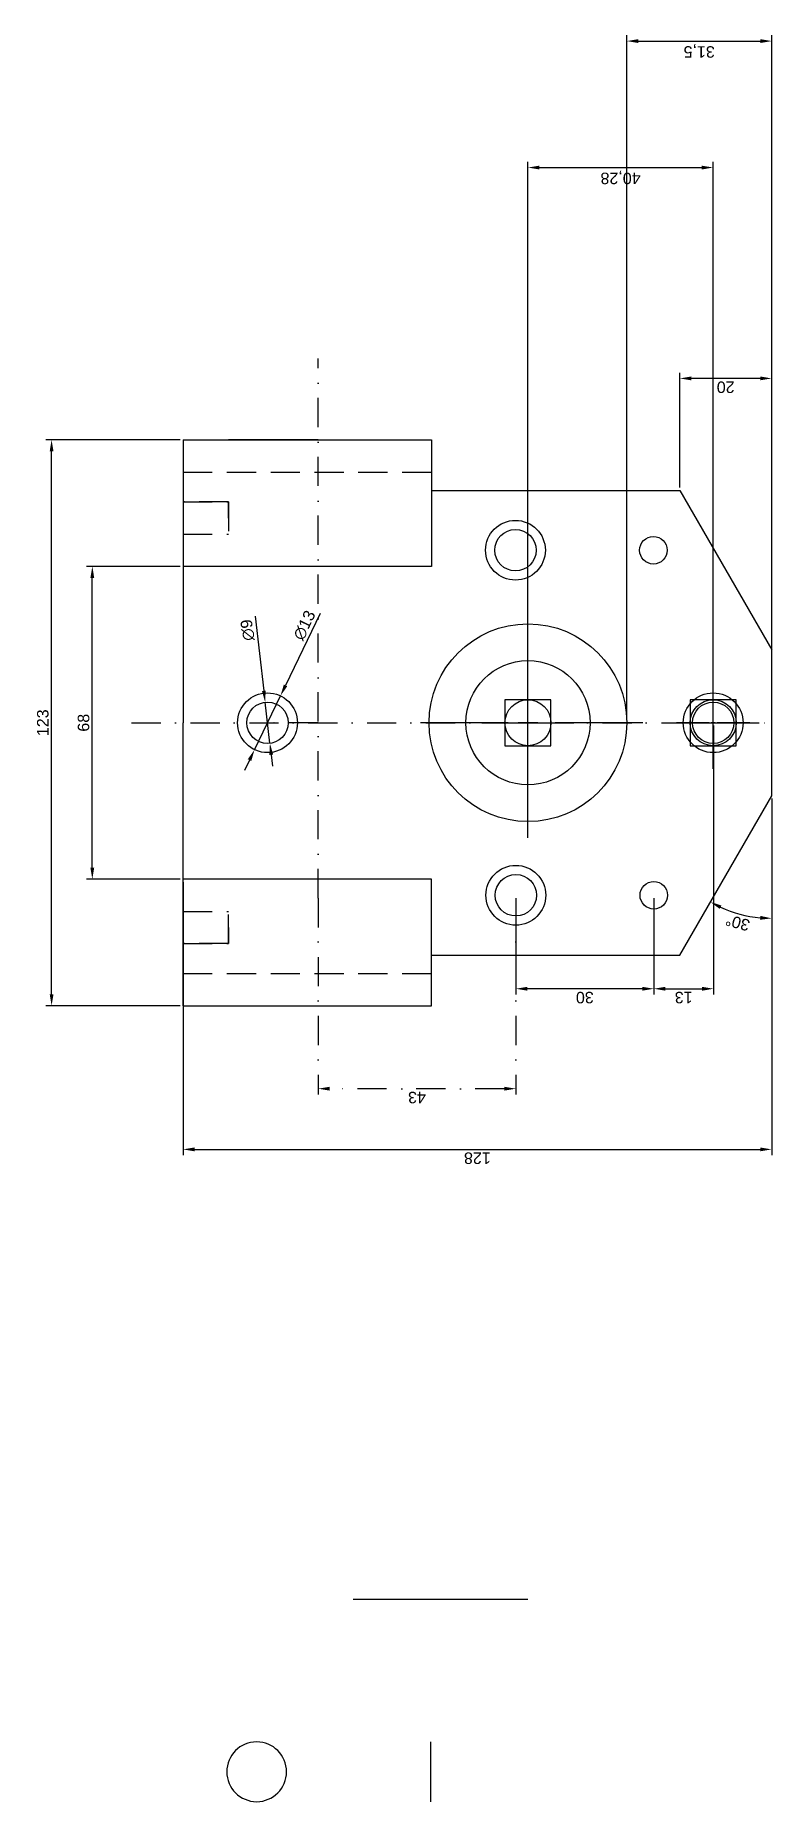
# Model space of a CAD drawing. Header units: millimetres. Extents: x 43 to 3711, y 1330 to 4598.
# Drawn here: x 2522.8 to 2682.9, y 1329.8 to 1713.7 of the extents above; entities that cross this region are included whole.
import ezdxf

# ---------------------------------------------------------------- set-up
doc = ezdxf.new("R2010")
doc.units = ezdxf.units.MM
doc.header["$PDMODE"] = 98
doc.header["$PDSIZE"] = 10
for name, pattern in [('CENTER2', [28.575, 19.05, -3.175, 3.175, -3.175]), ('DASHDOT2', [12.7, 6.35, -3.175, 0, -3.175]), ('DASHED2', [9.525, 6.35, -3.175])]:
    doc.linetypes.add(name, pattern=pattern)
doc.styles.get("Standard").update_dxf_attribs({"font": 'arial.ttf'})
doc.dimstyles.new('ISO-25', dxfattribs={"dimtxt": 2.5, "dimasz": 2.5, "dimexe": 1.25, "dimexo": 0.625, "dimtad": 1, "dimtxsty": 'Standard', "dimcen": 2.5, "dimadec": 0, "dimazin": 0, "dimtfac": 1, "dimtmove": 0, "dimatfit": 3, "dimfxl": 1, "dimarcsym": 0})

msp = doc.modelspace()

# ---------------------------------------------------------------- blocks, each defined once
blk = doc.blocks.new('*D1')
at = {"color": 0, "lineweight": -2, "transparency": 16777216}
for p, q in [((2554.26, 1598.3), (2533.9, 1598.3)), ((2535.15, 1532.8), (2535.15, 1595.8)), ((2554.26, 1530.3), (2533.9, 1530.3))]:
    blk.add_line(p, q, dxfattribs=at)
at = {"color": 0, "transparency": 16777216}
for points in [[(2534.73, 1595.8), (2535.56, 1595.8), (2535.15, 1598.3)], [(2534.73, 1532.8), (2535.56, 1532.8), (2535.15, 1530.3)]]:
    blk.add_solid(points, dxfattribs=at)
at = {"layer": 'Defpoints', "color": 0, "transparency": 16777216}
for p in [(2535.15, 1598.3), (2554.88, 1598.3), (2554.88, 1530.3)]:
    blk.add_point(p, dxfattribs=at)
at = {"color": 0, "transparency": 16777216, "insert": (2533.25, 1564.3), "char_height": 2.5, "attachment_point": 5, "rotation": 90}
blk.add_mtext('68', dxfattribs=at)
blk = doc.blocks.new('*D2')
at = {"color": 0, "lineweight": -2, "transparency": 16777216}
for p, q in [((2554.26, 1625.8), (2525.04, 1625.8)), ((2526.29, 1505.3), (2526.29, 1623.3)), ((2554.26, 1502.8), (2525.04, 1502.8))]:
    blk.add_line(p, q, dxfattribs=at)
at = {"color": 0, "transparency": 16777216}
for points in [[(2525.88, 1623.3), (2526.71, 1623.3), (2526.29, 1625.8)], [(2525.88, 1505.3), (2526.71, 1505.3), (2526.29, 1502.8)]]:
    blk.add_solid(points, dxfattribs=at)
at = {"layer": 'Defpoints', "color": 0, "transparency": 16777216}
for p in [(2526.29, 1625.8), (2554.88, 1625.8), (2554.88, 1502.8)]:
    blk.add_point(p, dxfattribs=at)
at = {"color": 0, "transparency": 16777216, "insert": (2524.39, 1564.3), "char_height": 2.5, "attachment_point": 5, "rotation": 90}
blk.add_mtext('123', dxfattribs=at)
blk = doc.blocks.new('*D3')
at = {"color": 0, "lineweight": -2, "transparency": 16777216}
for p, q in [((2670.25, 1563.68), (2670.25, 1505.23)), ((2657.25, 1526.18), (2657.25, 1505.23)), ((2659.75, 1506.48), (2667.75, 1506.48))]:
    blk.add_line(p, q, dxfattribs=at)
at = {"color": 0, "transparency": 16777216}
for points in [[(2659.75, 1506.06), (2659.75, 1506.9), (2657.25, 1506.48)], [(2667.75, 1506.06), (2667.75, 1506.9), (2670.25, 1506.48)]]:
    blk.add_solid(points, dxfattribs=at)
at = {"layer": 'Defpoints', "color": 0, "transparency": 16777216}
for p in [(2670.25, 1564.3), (2657.25, 1526.8), (2670.25, 1506.48)]:
    blk.add_point(p, dxfattribs=at)
at = {"color": 0, "transparency": 16777216, "insert": (2663.75, 1504.58), "char_height": 2.5, "attachment_point": 5, "rotation": 180}
blk.add_mtext('13', dxfattribs=at)
blk = doc.blocks.new('*D4')
at = {"color": 0, "lineweight": -2, "transparency": 16777216}
for p, q in [((2627.25, 1526.18), (2627.25, 1505.23)), ((2657.25, 1526.18), (2657.25, 1505.23)), ((2654.75, 1506.48), (2629.75, 1506.48))]:
    blk.add_line(p, q, dxfattribs=at)
at = {"color": 0, "transparency": 16777216}
for points in [[(2629.75, 1506.06), (2629.75, 1506.9), (2627.25, 1506.48)], [(2654.75, 1506.06), (2654.75, 1506.9), (2657.25, 1506.48)]]:
    blk.add_solid(points, dxfattribs=at)
at = {"layer": 'Defpoints', "color": 0, "transparency": 16777216}
for p in [(2627.25, 1526.8), (2657.25, 1526.8), (2627.25, 1506.48)]:
    blk.add_point(p, dxfattribs=at)
at = {"color": 0, "transparency": 16777216, "insert": (2642.25, 1504.58), "char_height": 2.5, "attachment_point": 5, "rotation": 180}
blk.add_mtext('30', dxfattribs=at)
blk = doc.blocks.new('*D5')
at = {"color": 0, "lineweight": -2, "transparency": 16777216}
blk.add_line((2682.88, 1547.82), (2682.88, 1520.53), dxfattribs=at)
blk.add_arc((2682.88, 1548.44), 26.66, 245.3746, 264.6254, dxfattribs=at)
at = {"color": 0, "transparency": 16777216}
for points in [[(2671.58, 1523.84), (2671.97, 1524.58), (2669.55, 1525.35)], [(2680.41, 1522.32), (2680.37, 1521.48), (2682.88, 1521.78)]]:
    blk.add_solid(points, dxfattribs=at)
at = {"layer": 'Defpoints', "color": 0, "transparency": 16777216}
for p in [(2682.88, 1580.16), (2682.88, 1548.44), (2682.88, 1548.44), (2673.77, 1523.39), (2662.88, 1513.8)]:
    blk.add_point(p, dxfattribs=at)
at = {"color": 0, "transparency": 16777216, "insert": (2675.49, 1520.85), "char_height": 2.5, "attachment_point": 5, "rotation": 165}
blk.add_mtext('30°', dxfattribs=at)
blk = doc.blocks.new('*D6')
at = {"color": 0, "lineweight": -2, "transparency": 16777216}
for p, q in [((2682.88, 1547.82), (2682.88, 1470.31)), ((2554.88, 1529.68), (2554.88, 1470.31)), ((2557.38, 1471.56), (2680.38, 1471.56))]:
    blk.add_line(p, q, dxfattribs=at)
at = {"color": 0, "transparency": 16777216}
for points in [[(2557.38, 1471.15), (2557.38, 1471.98), (2554.88, 1471.56)], [(2680.38, 1471.15), (2680.38, 1471.98), (2682.88, 1471.56)]]:
    blk.add_solid(points, dxfattribs=at)
at = {"layer": 'Defpoints', "color": 0, "transparency": 16777216}
for p in [(2682.88, 1548.44), (2554.88, 1530.3), (2682.88, 1471.56)]:
    blk.add_point(p, dxfattribs=at)
at = {"color": 0, "transparency": 16777216, "insert": (2618.88, 1469.66), "char_height": 2.5, "attachment_point": 5, "rotation": 180}
blk.add_mtext('128', dxfattribs=at)
blk = doc.blocks.new('*D7')
at = {"color": 0, "lineweight": -2, "transparency": 16777216}
for p, q in [((2662.88, 1615.43), (2662.88, 1640.4)), ((2682.88, 1580.79), (2682.88, 1640.4)), ((2680.38, 1639.15), (2665.38, 1639.15))]:
    blk.add_line(p, q, dxfattribs=at)
at = {"color": 0, "transparency": 16777216}
for points in [[(2665.38, 1638.74), (2665.38, 1639.57), (2662.88, 1639.15)], [(2680.38, 1638.74), (2680.38, 1639.57), (2682.88, 1639.15)]]:
    blk.add_solid(points, dxfattribs=at)
at = {"layer": 'Defpoints', "color": 0, "transparency": 16777216}
for p in [(2662.88, 1639.15), (2662.88, 1614.8), (2682.88, 1580.16)]:
    blk.add_point(p, dxfattribs=at)
at = {"color": 0, "transparency": 16777216, "insert": (2672.88, 1637.25), "char_height": 2.5, "attachment_point": 5, "rotation": 180}
blk.add_mtext('20', dxfattribs=at)
blk = doc.blocks.new('*D8')
at = {"color": 0, "lineweight": -2, "transparency": 16777216}
for p, q in [((2584.7, 1588.04), (2577.16, 1572.41)), ((2570.43, 1558.45), (2576.07, 1570.16)), ((2569.34, 1556.2), (2568.25, 1553.94))]:
    blk.add_line(p, q, dxfattribs=at)
at = {"color": 0, "transparency": 16777216}
for points in [[(2576.79, 1572.59), (2577.54, 1572.23), (2576.07, 1570.16)], [(2568.96, 1556.38), (2569.72, 1556.01), (2570.43, 1558.45)]]:
    blk.add_solid(points, dxfattribs=at)
at = {"layer": 'Defpoints', "color": 0, "transparency": 16777216}
for p in [(2576.07, 1570.16), (2570.43, 1558.45)]:
    blk.add_point(p, dxfattribs=at)
at = {"color": 0, "transparency": 16777216, "insert": (2581.28, 1585.49), "char_height": 2.5, "attachment_point": 5, "rotation": 64.2458}
blk.add_mtext('∅13', dxfattribs=at)
blk = doc.blocks.new('*D9')
at = {"color": 0, "lineweight": -2, "transparency": 16777216}
for p, q in [((2570.55, 1587.45), (2572.44, 1571.26)), ((2573.77, 1559.83), (2572.73, 1568.77)), ((2574.06, 1557.35), (2574.35, 1554.87))]:
    blk.add_line(p, q, dxfattribs=at)
at = {"color": 0, "transparency": 16777216}
for points in [[(2572.03, 1571.21), (2572.85, 1571.3), (2572.73, 1568.77)], [(2573.65, 1557.3), (2574.47, 1557.4), (2573.77, 1559.83)]]:
    blk.add_solid(points, dxfattribs=at)
at = {"layer": 'Defpoints', "color": 0, "transparency": 16777216}
for p in [(2572.73, 1568.77), (2573.77, 1559.83)]:
    blk.add_point(p, dxfattribs=at)
at = {"color": 0, "transparency": 16777216, "insert": (2568.92, 1584.44), "char_height": 2.5, "attachment_point": 5, "rotation": 96.6444}
blk.add_mtext('∅9', dxfattribs=at)
blk = doc.blocks.new('*D10')
at = {"color": 0, "linetype": 'DASHDOT2', "lineweight": -2, "transparency": 16777216}
for p, q in [((2584.25, 1526.18), (2584.25, 1483.5)), ((2627.25, 1526.18), (2627.25, 1483.5)), ((2624.75, 1484.75), (2586.75, 1484.75))]:
    blk.add_line(p, q, dxfattribs=at)
at = {"color": 0, "linetype": 'DASHDOT2', "transparency": 16777216}
for points in [[(2586.75, 1484.34), (2586.75, 1485.17), (2584.25, 1484.75)], [(2624.75, 1484.34), (2624.75, 1485.17), (2627.25, 1484.75)]]:
    blk.add_solid(points, dxfattribs=at)
at = {"layer": 'Defpoints', "color": 0, "linetype": 'DASHDOT2', "transparency": 16777216}
for p in [(2584.25, 1526.8), (2627.25, 1526.8), (2584.25, 1484.75)]:
    blk.add_point(p, dxfattribs=at)
at = {"color": 0, "linetype": 'DASHDOT2', "transparency": 16777216, "insert": (2605.75, 1482.85), "char_height": 2.5, "attachment_point": 5, "rotation": 180}
blk.add_mtext('43', dxfattribs=at)
blk = doc.blocks.new('*D14')
at = {"color": 0, "lineweight": -2, "transparency": 16777216}
for p, q in [((2651.38, 1564.93), (2651.38, 1713.73)), ((2653.88, 1712.48), (2680.38, 1712.48)), ((2682.88, 1564.93), (2682.88, 1713.73))]:
    blk.add_line(p, q, dxfattribs=at)
at = {"color": 0, "transparency": 16777216}
for points in [[(2653.88, 1712.06), (2653.88, 1712.9), (2651.38, 1712.48)], [(2680.38, 1712.06), (2680.38, 1712.9), (2682.88, 1712.48)]]:
    blk.add_solid(points, dxfattribs=at)
at = {"layer": 'Defpoints', "color": 0, "transparency": 16777216}
for p in [(2682.88, 1712.48), (2651.38, 1564.3), (2682.88, 1564.3)]:
    blk.add_point(p, dxfattribs=at)
at = {"color": 0, "transparency": 16777216, "insert": (2667.13, 1710.35), "char_height": 2.5, "attachment_point": 5, "rotation": 180}
blk.add_mtext('31,5', dxfattribs=at)
blk = doc.blocks.new('*U16')
at = {"color": 0, "linetype": 'CENTER2', "transparency": 16777216}
for p, q in [((0, 4.3), (0, 25)), ((-25, 0), (-4.3, 0)), ((4.3, 0), (25, 0)), ((0, -25), (0, -4.3))]:
    blk.add_line(p, q, dxfattribs=at)
at = {"color": 0, "linetype": 'Continuous', "transparency": 16777216}
for p, q in [((-2.15, 0), (2.15, 0)), ((0, -2.15), (0, 2.15))]:
    blk.add_line(p, q, dxfattribs=at)
blk = doc.blocks.new('*U17')
at = {"color": 0, "linetype": 'CENTER2', "transparency": 16777216}
for p, q in [((0, 0.9), (0, 8)), ((-8, 0), (-0.9, 0)), ((0.9, 0), (8, 0)), ((0, -8), (0, -0.9))]:
    blk.add_line(p, q, dxfattribs=at)
at = {"color": 0, "linetype": 'Continuous', "transparency": 16777216}
for p, q in [((-0.45, 0), (0.45, 0)), ((0, -0.45), (0, 0.45))]:
    blk.add_line(p, q, dxfattribs=at)
blk = doc.blocks.new('*D18')
at = {"color": 0, "lineweight": -2, "transparency": 16777216}
for p, q in [((2629.88, 1564.93), (2629.88, 1686.24)), ((2670.16, 1564.93), (2670.16, 1686.24)), ((2632.38, 1684.99), (2667.66, 1684.99))]:
    blk.add_line(p, q, dxfattribs=at)
at = {"color": 0, "transparency": 16777216}
for points in [[(2632.38, 1684.57), (2632.38, 1685.4), (2629.88, 1684.99)], [(2667.66, 1684.57), (2667.66, 1685.4), (2670.16, 1684.99)]]:
    blk.add_solid(points, dxfattribs=at)
at = {"layer": 'Defpoints', "color": 0, "transparency": 16777216}
for p in [(2670.16, 1684.99), (2629.88, 1564.3), (2670.16, 1564.3)]:
    blk.add_point(p, dxfattribs=at)
at = {"color": 0, "transparency": 16777216, "insert": (2650.02, 1682.86), "char_height": 2.5, "attachment_point": 5, "rotation": 180}
blk.add_mtext('40,28', dxfattribs=at)

# ---------------------------------------------------------------- dimensions: what is measured, and where the dimension line sits
for base, p1, p2, angle, picture, middle in [((2682.884, 1712.481), (2651.384, 1564.302), (2682.884, 1564.302), 180, '*D14', (2667.134, 1710.353)), ((2670.161, 1684.985), (2629.884, 1564.302), (2670.161, 1564.302), 180, '*D18', (2650.022, 1682.858)), ((2662.884, 1639.155), (2682.884, 1580.161), (2662.884, 1614.802), 180, '*D7', (2672.884, 1637.254)), ((2526.294, 1625.802), (2554.884, 1502.802), (2554.884, 1625.802), 90, '*D2', (2524.392, 1564.302)), ((2535.148, 1598.302), (2554.884, 1530.302), (2554.884, 1598.302), 90, '*D1', (2533.247, 1564.302)), ((2670.2462, 1506.4796), (2657.2506, 1526.802), (2670.2462, 1564.302), 180, '*D3', (2663.7484, 1504.5773)), ((2682.884, 1471.563), (2554.884, 1530.302), (2682.884, 1548.443), 180, '*D6', (2618.884, 1469.662)), ((2627.251, 1506.48), (2657.251, 1526.802), (2627.251, 1526.802), 180, '*D4', (2642.251, 1504.577))]:
    dim = msp.add_linear_dim(base=base, p1=p1, p2=p2, angle=angle, dimstyle='ISO-25')
    dim.commit()
    dim.dimension.update_dxf_attribs({"geometry": picture, "text_midpoint": middle})
for p1, p2, picture, middle in [((2573.771, 1559.832), (2572.73, 1568.772), '*D9', (2570.879, 1584.665)), ((2570.426, 1558.448), (2576.075, 1570.156), '*D8', (2583.06, 1584.636))]:
    dim = msp.add_diameter_dim_2p(p1=p1, p2=p2, dimstyle='ISO-25')
    dim.commit()
    dim.dimension.update_dxf_attribs({"geometry": picture, "text_midpoint": middle, "dimtype": 163})
dim = msp.add_angular_dim_2l(base=(2673.765, 1523.39), line1=((2682.884, 1548.443), (2682.884, 1580.161)), line2=((2662.884, 1513.802), (2682.884, 1548.443)), dimstyle='ISO-25')
dim.commit()
dim.dimension.update_dxf_attribs({"geometry": '*D5', "text_midpoint": (2675.491, 1520.853)})
at = {"linetype": 'DASHDOT2'}
dim = msp.add_linear_dim(base=(2584.251, 1484.752), p1=(2627.251, 1526.802), p2=(2584.251, 1526.802), angle=180, dimstyle='ISO-25', dxfattribs=at)
dim.commit()
dim.dimension.update_dxf_attribs({"geometry": '*D10', "text_midpoint": (2605.751, 1482.85)})

# ---------------------------------------------------------------- linework, layer by layer
at = {"linetype": 'DASHDOT2'}
for p, q in [((2584.251, 1526.177), (2584.251, 1643.471)), ((2543.696, 1564.302), (2682.884, 1564.302)), ((2584.251, 1564.302), (2573.251, 1564.302))]:
    msp.add_line(p, q, dxfattribs=at)
for p, q in [((2554.884, 1625.802), (2608.884, 1625.802)), ((2554.884, 1625.802), (2554.884, 1608.802)), ((2554.884, 1625.802), (2554.884, 1615.302)), ((2554.884, 1625.802), (2562.884, 1625.802)), ((2554.884, 1625.802), (2554.884, 1564.302)), ((2584.251, 1625.802), (2564.751, 1625.802)), ((2608.884, 1625.802), (2608.884, 1598.302)), ((2608.884, 1625.802), (2608.884, 1614.802)), ((2608.884, 1614.802), (2662.884, 1614.802)), ((2662.884, 1614.802), (2662.884, 1614.802)), ((2662.884, 1614.802), (2682.884, 1580.161)), ((2608.884, 1598.302), (2554.884, 1598.302)), ((2682.884, 1548.443), (2682.884, 1580.161)), ((2554.884, 1502.802), (2554.884, 1564.302)), ((2554.884, 1502.802), (2554.884, 1564.302)), ((2662.884, 1513.802), (2682.884, 1548.443)), ((2608.884, 1530.302), (2554.884, 1530.302)), ((2608.884, 1502.802), (2608.884, 1530.302)), ((2554.884, 1502.802), (2554.884, 1519.802)), ((2554.884, 1502.802), (2554.884, 1519.802)), ((2554.884, 1502.802), (2554.884, 1513.302)), ((2608.884, 1502.802), (2608.884, 1513.802)), ((2608.884, 1513.802), (2662.884, 1513.802)), ((2662.884, 1513.802), (2662.884, 1513.802)), ((2554.884, 1502.802), (2608.884, 1502.802)), ((2554.884, 1502.802), (2562.884, 1502.802)), ((2591.884, 1373.773), (2629.884, 1373.773))]:
    msp.add_line(p, q)
at = {"linetype": 'DASHED2'}
for p, q in [((2554.884, 1618.802), (2608.884, 1618.802)), ((2554.884, 1612.302), (2564.736, 1612.302)), ((2564.736, 1612.302), (2554.884, 1612.302)), ((2564.736, 1608.802), (2564.736, 1612.302)), ((2564.736, 1612.302), (2564.736, 1605.302)), ((2554.884, 1605.302), (2564.736, 1605.302)), ((2554.884, 1516.302), (2554.884, 1523.302)), ((2554.884, 1523.302), (2564.736, 1523.302)), ((2564.736, 1516.302), (2564.736, 1523.302)), ((2554.884, 1519.802), (2554.884, 1516.302)), ((2564.736, 1519.802), (2564.736, 1516.302)), ((2554.884, 1516.302), (2564.736, 1516.302)), ((2564.736, 1516.302), (2554.884, 1516.302)), ((2554.884, 1509.802), (2608.884, 1509.802))]:
    msp.add_line(p, q, dxfattribs=at)
at = {"extrusion": (-1, 0, 6.12323e-17)}
msp.add_line((2608.677, 1342.773, 20.206), (2608.677, 1329.773, 20.206), dxfattribs=at)
for centre, radius in [((2627.161, 1601.802), 6.5), ((2627.161, 1601.802), 4.5), ((2657.161, 1601.802), 3), ((2629.884, 1564.302), 21.5), ((2629.884, 1564.302), 13.5), ((2573.251, 1564.302), 6.5), ((2670.161, 1564.302), 6.5), ((2573.251, 1564.302), 4.5), ((2670.161, 1564.302), 4.5), ((2627.251, 1526.802), 6.5), ((2627.251, 1526.802), 4.5), ((2657.251, 1526.802), 3)]:
    msp.add_circle(centre, radius)
at = {"extrusion": (0, 0, -1)}
msp.add_circle((-2570.884, 1336.273, 17), 6.5, dxfattribs=at)
for p in [(2629.884, 1564.302), (2670.161, 1564.302)]:
    msp.add_point(p)

# ---------------------------------------------------------------- block references
at = {"linetype": 'CENTER2', "rotation": 90.00000000000001}
for name, p in [('*U16', (2629.884, 1564.302)), ('*U17', (2670.161, 1564.302))]:
    msp.add_blockref(name, p, dxfattribs=at)

msp.set_redraw_order([(e.dxf.handle, doc.entitydb.next_handle()) for e in msp.query("TEXT MTEXT ATTDEF DIMENSION ARC_DIMENSION")])  # texts and dimensions are drawn at this point

doc.saveas('drawing.dxf')
